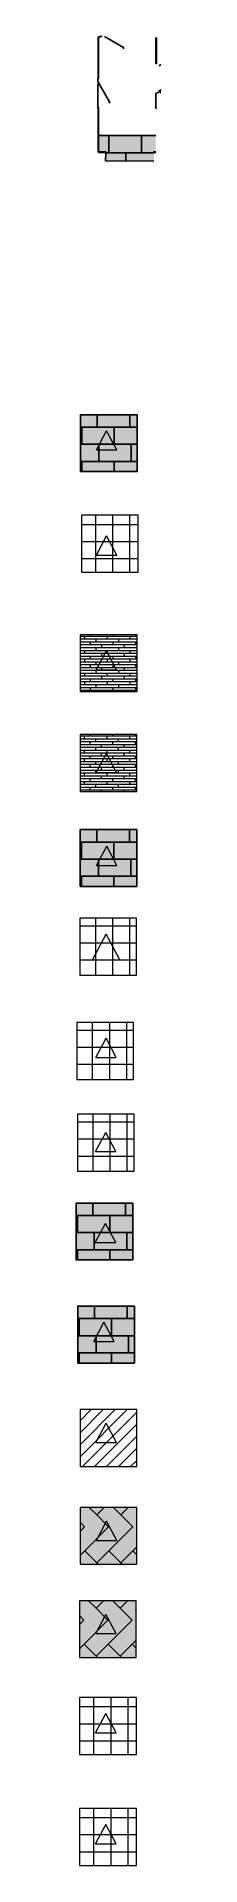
# Model space of a CAD drawing. Header units: millimetres. Extents: x -12447 to 83753, y -46415 to 46712.
# Drawn here: x 59751 to 62744, y -46415 to 17877 of the extents above; entities that cross this region are included whole.
import ezdxf
from ezdxf.xclip import XClip

# ---------------------------------------------------------------- set-up
doc = ezdxf.new("R2010")
doc.units = ezdxf.units.MM
doc.header["$XCLIPFRAME"] = 2
doc.layers.add('1_Сущ. кусты', color=7, linetype='Continuous')
doc.layers.add('Линии', color=7, linetype='Continuous', lineweight=9, true_color=0x00a600)
doc.layers.add('Узлы', color=7, linetype='Continuous', lineweight=18)

# ---------------------------------------------------------------- blocks, each defined once
blk = doc.blocks.new('6')
at = {"layer": '1_Сущ. кусты', "true_color": 0xdddddd, "transparency": 33554661}
h = blk.add_hatch(color=254, dxfattribs=at)
h.dxf.hatch_style = 1
h.paths.add_polyline_path([(134.3198660092821, 55265.12125081748), (134.3198660092821, 55865.12125081748), (-1011.198854903596, 55865.12125081748), (-1011.198854903596, 55265.12125081748)])
h.paths.add_polyline_path([(-290.0282330342307, 53719.45688837986), (-290.0282330342307, 54319.45688837986), (-1435.546953947109, 54319.45688837986), (-1435.546953947109, 53719.45688837986)])
h = blk.add_hatch(color=254, dxfattribs=at)
h.dxf.hatch_style = 1
h.paths.add_polyline_path([(-5918.659279424377, 51319.45688837986), (-5918.659279424377, 51919.45688837986), (-7064.178000337255, 51919.45688837986), (-7064.178000337255, 51319.45688837986)])
h.paths.add_polyline_path([(-6017.621837598621, 53719.45688837986), (-6017.621837598621, 54319.45688837986), (-7163.140558511499, 54319.45688837986), (-7163.140558511499, 53719.45688837986)])
h.paths.add_polyline_path([(-5968.140558511499, 52519.45688837986), (-5968.140558511499, 53119.45688837986), (-7113.659279424377, 53119.45688837986), (-7113.659279424377, 52519.45688837986)])
h.paths.add_polyline_path([(-788.5656748599868, 51919.45688837986), (-788.5656748599868, 52519.45688837986), (-1934.084395772865, 52519.45688837986), (-1934.084395772865, 51919.45688837986)])
h.paths.add_polyline_path([(-838.0469539471087, 53119.45688837986), (-838.0469539471087, 53719.45688837986), (-1983.565674859987, 53719.45688837986), (-1983.565674859987, 53119.45688837986)])
h = blk.add_hatch(color=254, dxfattribs=at)
h.dxf.hatch_style = 1
h.paths.add_polyline_path([(-5370.640558511499, 51919.45688837986), (-5370.640558511499, 52519.45688837986), (-6516.159279424377, 52519.45688837986), (-6516.159279424377, 51919.45688837986)])
h.paths.add_polyline_path([(-4773.140558511499, 51319.45688837986), (-4773.140558511499, 51919.45688837986), (-5918.659279424377, 51919.45688837986), (-5918.659279424377, 51319.45688837986)])
h.paths.add_polyline_path([(-4872.103116685743, 53719.45688837986), (-4872.103116685743, 54319.45688837986), (-6017.621837598621, 54319.45688837986), (-6017.621837598621, 53719.45688837986)])
h.paths.add_polyline_path([(-5420.121837598621, 53119.45688837986), (-5420.121837598621, 53719.45688837986), (-6565.640558511499, 53719.45688837986), (-6565.640558511499, 53119.45688837986)])
h.paths.add_polyline_path([(-3726.584395772865, 53719.45688837986), (-3726.584395772865, 54319.45688837986), (-4872.103116685743, 54319.45688837986), (-4872.103116685743, 53719.45688837986)])
h.paths.add_polyline_path([(-3129.084395772865, 53119.45688837986), (-3129.084395772865, 53719.45688837986), (-4274.603116685743, 53719.45688837986), (-4274.603116685743, 53119.45688837986)])
h.paths.add_polyline_path([(-4274.603116685743, 53119.45688837986), (-4274.603116685743, 53719.45688837986), (-5420.121837598621, 53719.45688837986), (-5420.121837598621, 53119.45688837986)])
h.paths.add_polyline_path([(-3677.103116685743, 52519.45688837986), (-3677.103116685743, 53119.45688837986), (-4822.621837598621, 53119.45688837986), (-4822.621837598621, 52519.45688837986)])
h.paths.add_polyline_path([(-4822.621837598621, 52519.45688837986), (-4822.621837598621, 53119.45688837986), (-5968.140558511499, 53119.45688837986), (-5968.140558511499, 52519.45688837986)])
h.paths.add_polyline_path([(-4225.121837598621, 51919.45688837986), (-4225.121837598621, 52519.45688837986), (-5370.640558511499, 52519.45688837986), (-5370.640558511499, 51919.45688837986)])
h.paths.add_polyline_path([(-2581.065674859987, 53719.45688837986), (-2581.065674859987, 54319.45688837986), (-3726.584395772865, 54319.45688837986), (-3726.584395772865, 53719.45688837986)])
h.paths.add_polyline_path([(-1435.546953947109, 53719.45688837986), (-1435.546953947109, 54319.45688837986), (-2581.065674859987, 54319.45688837986), (-2581.065674859987, 53719.45688837986)])
h.paths.add_polyline_path([(-1983.565674859987, 53119.45688837986), (-1983.565674859987, 53719.45688837986), (-3129.084395772865, 53719.45688837986), (-3129.084395772865, 53119.45688837986)])
h.paths.add_polyline_path([(-1386.065674859987, 52519.45688837986), (-1386.065674859987, 53119.45688837986), (-2531.584395772865, 53119.45688837986), (-2531.584395772865, 52519.45688837986)])
h.paths.add_polyline_path([(-2531.584395772865, 52519.45688837986), (-2531.584395772865, 53119.45688837986), (-3677.103116685743, 53119.45688837986), (-3677.103116685743, 52519.45688837986)])
h.paths.add_polyline_path([(-1934.084395772865, 51919.45688837986), (-1934.084395772865, 52519.45688837986), (-3079.603116685743, 52519.45688837986), (-3079.603116685743, 51919.45688837986)])
h.paths.add_polyline_path([(-3079.603116685743, 51919.45688837986), (-3079.603116685743, 52519.45688837986), (-4225.121837598621, 52519.45688837986), (-4225.121837598621, 51919.45688837986)])
h.paths.add_polyline_path([(-2482.103116685743, 51319.45688837986), (-2482.103116685743, 51919.45688837986), (-3627.621837598621, 51919.45688837986), (-3627.621837598621, 51319.45688837986)])
h.paths.add_polyline_path([(-1336.584395772865, 51319.45688837986), (-1336.584395772865, 51919.45688837986), (-2482.103116685743, 51919.45688837986), (-2482.103116685743, 51319.45688837986)])
h.paths.add_polyline_path([(-3627.621837598621, 51319.45688837986), (-3627.621837598621, 51919.45688837986), (-4773.140558511499, 51919.45688837986), (-4773.140558511499, 51319.45688837986)])
h = blk.add_hatch(color=254, dxfattribs=at)
h.dxf.hatch_style = 1
h.paths.add_polyline_path([(-6516.159279424377, 51919.45688837986), (-6516.159279424377, 52519.45688837986), (-7661.678000337255, 52519.45688837986), (-7661.678000337255, 51919.45688837986)])
h.paths.add_polyline_path([(-6565.640558511499, 53119.45688837986), (-6565.640558511499, 53719.45688837986), (-7711.159279424377, 53719.45688837986), (-7711.159279424377, 53119.45688837986)])
h = blk.add_hatch(color=254, dxfattribs=at)
h.dxf.hatch_style = 1
h.paths.add_polyline_path([(-6417.196721250133, 48319.45688837986), (-6417.196721250133, 48919.45688837986), (-7562.715442163011, 48919.45688837986), (-7562.715442163011, 48319.45688837986)])
h.paths.add_polyline_path([(-6516.159279424377, 50719.45688837986), (-6516.159279424377, 51319.45688837986), (-7661.678000337255, 51319.45688837986), (-7661.678000337255, 50719.45688837986)])
h.paths.add_polyline_path([(-6466.678000337255, 49519.45688837986), (-6466.678000337255, 50119.45688837986), (-7612.196721250133, 50119.45688837986), (-7612.196721250133, 49519.45688837986)])
h.paths.add_polyline_path([(-1287.103116685743, 48919.45688837986), (-1287.103116685743, 49519.45688837986), (-2432.621837598621, 49519.45688837986), (-2432.621837598621, 48919.45688837986)])
h.paths.add_polyline_path([(-1336.584395772865, 50119.45688837986), (-1336.584395772865, 50719.45688837986), (-2482.103116685743, 50719.45688837986), (-2482.103116685743, 50119.45688837986)])
h = blk.add_hatch(color=254, dxfattribs=at)
h.dxf.hatch_style = 1
h.paths.add_polyline_path([(-5869.178000337255, 48919.45688837986), (-5869.178000337255, 49519.45688837986), (-7014.696721250133, 49519.45688837986), (-7014.696721250133, 48919.45688837986)])
h.paths.add_polyline_path([(-5271.678000337255, 48319.45688837986), (-5271.678000337255, 48919.45688837986), (-6417.196721250133, 48919.45688837986), (-6417.196721250133, 48319.45688837986)])
h.paths.add_polyline_path([(-5370.640558511499, 50719.45688837986), (-5370.640558511499, 51319.45688837986), (-6516.159279424377, 51319.45688837986), (-6516.159279424377, 50719.45688837986)])
h.paths.add_polyline_path([(-5918.659279424377, 50119.45688837986), (-5918.659279424377, 50719.45688837986), (-7064.178000337255, 50719.45688837986), (-7064.178000337255, 50119.45688837986)])
h.paths.add_polyline_path([(-4225.121837598621, 50719.45688837986), (-4225.121837598621, 51319.45688837986), (-5370.640558511499, 51319.45688837986), (-5370.640558511499, 50719.45688837986)])
h.paths.add_polyline_path([(-3627.621837598621, 50119.45688837986), (-3627.621837598621, 50719.45688837986), (-4773.140558511499, 50719.45688837986), (-4773.140558511499, 50119.45688837986)])
h.paths.add_polyline_path([(-4773.140558511499, 50119.45688837986), (-4773.140558511499, 50719.45688837986), (-5918.659279424377, 50719.45688837986), (-5918.659279424377, 50119.45688837986)])
h.paths.add_polyline_path([(-4175.640558511499, 49519.45688837986), (-4175.640558511499, 50119.45688837986), (-5321.159279424377, 50119.45688837986), (-5321.159279424377, 49519.45688837986)])
h.paths.add_polyline_path([(-5321.159279424377, 49519.45688837986), (-5321.159279424377, 50119.45688837986), (-6466.678000337255, 50119.45688837986), (-6466.678000337255, 49519.45688837986)])
h.paths.add_polyline_path([(-4723.659279424377, 48919.45688837986), (-4723.659279424377, 49519.45688837986), (-5869.178000337255, 49519.45688837986), (-5869.178000337255, 48919.45688837986)])
h.paths.add_polyline_path([(-3079.603116685743, 50719.45688837986), (-3079.603116685743, 51319.45688837986), (-4225.121837598621, 51319.45688837986), (-4225.121837598621, 50719.45688837986)])
h.paths.add_polyline_path([(-1934.084395772865, 50719.45688837986), (-1934.084395772865, 51319.45688837986), (-3079.603116685743, 51319.45688837986), (-3079.603116685743, 50719.45688837986)])
h.paths.add_polyline_path([(-2482.103116685743, 50119.45688837986), (-2482.103116685743, 50719.45688837986), (-3627.621837598621, 50719.45688837986), (-3627.621837598621, 50119.45688837986)])
h.paths.add_polyline_path([(-1884.603116685743, 49519.45688837986), (-1884.603116685743, 50119.45688837986), (-3030.121837598621, 50119.45688837986), (-3030.121837598621, 49519.45688837986)])
h.paths.add_polyline_path([(-3030.121837598621, 49519.45688837986), (-3030.121837598621, 50119.45688837986), (-4175.640558511499, 50119.45688837986), (-4175.640558511499, 49519.45688837986)])
h.paths.add_polyline_path([(-2432.621837598621, 48919.45688837986), (-2432.621837598621, 49519.45688837986), (-3578.140558511499, 49519.45688837986), (-3578.140558511499, 48919.45688837986)])
h.paths.add_polyline_path([(-3578.140558511499, 48919.45688837986), (-3578.140558511499, 49519.45688837986), (-4723.659279424377, 49519.45688837986), (-4723.659279424377, 48919.45688837986)])
h.paths.add_polyline_path([(-2980.640558511499, 48319.45688837986), (-2980.640558511499, 48919.45688837986), (-4126.159279424377, 48919.45688837986), (-4126.159279424377, 48319.45688837986)])
h.paths.add_polyline_path([(-1835.121837598621, 48319.45688837986), (-1835.121837598621, 48919.45688837986), (-2980.640558511499, 48919.45688837986), (-2980.640558511499, 48319.45688837986)])
h.paths.add_polyline_path([(-4126.159279424377, 48319.45688837986), (-4126.159279424377, 48919.45688837986), (-5271.678000337255, 48919.45688837986), (-5271.678000337255, 48319.45688837986)])
h = blk.add_hatch(color=254, dxfattribs=at)
h.dxf.hatch_style = 1
h.paths.add_polyline_path([(356.9530460528913, 50719.45688837986), (356.9530460528913, 51319.45688837986), (-788.5656748599868, 51319.45688837986), (-788.5656748599868, 50719.45688837986)])
h.paths.add_polyline_path([(-788.5656748599868, 50719.45688837986), (-788.5656748599868, 51319.45688837986), (-1934.084395772865, 51319.45688837986), (-1934.084395772865, 50719.45688837986)])
h = blk.add_hatch(color=254, dxfattribs=at)
h.dxf.hatch_style = 1
h.paths.add_polyline_path([(-7014.696721250133, 48919.45688837986), (-7014.696721250133, 49519.45688837986), (-8160.215442163011, 49519.45688837986), (-8160.215442163011, 48919.45688837986)])
h.paths.add_polyline_path([(-7064.178000337255, 50119.45688837986), (-7064.178000337255, 50719.45688837986), (-8209.696721250133, 50719.45688837986), (-8209.696721250133, 50119.45688837986)])
at = {"color": 8, "true_color": 0x787878}
for points in [[(134.3198660092821, 55265.12125081748), (134.3198660092821, 55865.12125081748), (-1011.198854903596, 55865.12125081748), (-1011.198854903596, 55265.12125081748)], [(-6017.621837598621, 53719.45688837986), (-6017.621837598621, 54319.45688837986), (-7163.140558511499, 54319.45688837986), (-7163.140558511499, 53719.45688837986)], [(-4872.103116685743, 53719.45688837986), (-4872.103116685743, 54319.45688837986), (-6017.621837598621, 54319.45688837986), (-6017.621837598621, 53719.45688837986)], [(-3726.584395772865, 53719.45688837986), (-3726.584395772865, 54319.45688837986), (-4872.103116685743, 54319.45688837986), (-4872.103116685743, 53719.45688837986)], [(-2581.065674859987, 53719.45688837986), (-2581.065674859987, 54319.45688837986), (-3726.584395772865, 54319.45688837986), (-3726.584395772865, 53719.45688837986)], [(-1435.546953947109, 53719.45688837986), (-1435.546953947109, 54319.45688837986), (-2581.065674859987, 54319.45688837986), (-2581.065674859987, 53719.45688837986)], [(-290.0282330342307, 53719.45688837986), (-290.0282330342307, 54319.45688837986), (-1435.546953947109, 54319.45688837986), (-1435.546953947109, 53719.45688837986)], [(-6565.640558511499, 53119.45688837986), (-6565.640558511499, 53719.45688837986), (-7711.159279424377, 53719.45688837986), (-7711.159279424377, 53119.45688837986)], [(-5420.121837598621, 53119.45688837986), (-5420.121837598621, 53719.45688837986), (-6565.640558511499, 53719.45688837986), (-6565.640558511499, 53119.45688837986)], [(-4274.603116685743, 53119.45688837986), (-4274.603116685743, 53719.45688837986), (-5420.121837598621, 53719.45688837986), (-5420.121837598621, 53119.45688837986)], [(-3129.084395772865, 53119.45688837986), (-3129.084395772865, 53719.45688837986), (-4274.603116685743, 53719.45688837986), (-4274.603116685743, 53119.45688837986)], [(-1983.565674859987, 53119.45688837986), (-1983.565674859987, 53719.45688837986), (-3129.084395772865, 53719.45688837986), (-3129.084395772865, 53119.45688837986)], [(-838.0469539471087, 53119.45688837986), (-838.0469539471087, 53719.45688837986), (-1983.565674859987, 53719.45688837986), (-1983.565674859987, 53119.45688837986)], [(-5968.140558511499, 52519.45688837986), (-5968.140558511499, 53119.45688837986), (-7113.659279424377, 53119.45688837986), (-7113.659279424377, 52519.45688837986)], [(-4822.621837598621, 52519.45688837986), (-4822.621837598621, 53119.45688837986), (-5968.140558511499, 53119.45688837986), (-5968.140558511499, 52519.45688837986)], [(-3677.103116685743, 52519.45688837986), (-3677.103116685743, 53119.45688837986), (-4822.621837598621, 53119.45688837986), (-4822.621837598621, 52519.45688837986)], [(-2531.584395772865, 52519.45688837986), (-2531.584395772865, 53119.45688837986), (-3677.103116685743, 53119.45688837986), (-3677.103116685743, 52519.45688837986)], [(-1386.065674859987, 52519.45688837986), (-1386.065674859987, 53119.45688837986), (-2531.584395772865, 53119.45688837986), (-2531.584395772865, 52519.45688837986)], [(-6516.159279424377, 51919.45688837986), (-6516.159279424377, 52519.45688837986), (-7661.678000337255, 52519.45688837986), (-7661.678000337255, 51919.45688837986)], [(-5370.640558511499, 51919.45688837986), (-5370.640558511499, 52519.45688837986), (-6516.159279424377, 52519.45688837986), (-6516.159279424377, 51919.45688837986)], [(-4225.121837598621, 51919.45688837986), (-4225.121837598621, 52519.45688837986), (-5370.640558511499, 52519.45688837986), (-5370.640558511499, 51919.45688837986)], [(-3079.603116685743, 51919.45688837986), (-3079.603116685743, 52519.45688837986), (-4225.121837598621, 52519.45688837986), (-4225.121837598621, 51919.45688837986)], [(-1934.084395772865, 51919.45688837986), (-1934.084395772865, 52519.45688837986), (-3079.603116685743, 52519.45688837986), (-3079.603116685743, 51919.45688837986)], [(-788.5656748599868, 51919.45688837986), (-788.5656748599868, 52519.45688837986), (-1934.084395772865, 52519.45688837986), (-1934.084395772865, 51919.45688837986)], [(-5918.659279424377, 51319.45688837986), (-5918.659279424377, 51919.45688837986), (-7064.178000337255, 51919.45688837986), (-7064.178000337255, 51319.45688837986)], [(-4773.140558511499, 51319.45688837986), (-4773.140558511499, 51919.45688837986), (-5918.659279424377, 51919.45688837986), (-5918.659279424377, 51319.45688837986)], [(-3627.621837598621, 51319.45688837986), (-3627.621837598621, 51919.45688837986), (-4773.140558511499, 51919.45688837986), (-4773.140558511499, 51319.45688837986)], [(-2482.103116685743, 51319.45688837986), (-2482.103116685743, 51919.45688837986), (-3627.621837598621, 51919.45688837986), (-3627.621837598621, 51319.45688837986)], [(-1336.584395772865, 51319.45688837986), (-1336.584395772865, 51919.45688837986), (-2482.103116685743, 51919.45688837986), (-2482.103116685743, 51319.45688837986)], [(-6516.159279424377, 50719.45688837986), (-6516.159279424377, 51319.45688837986), (-7661.678000337255, 51319.45688837986), (-7661.678000337255, 50719.45688837986)], [(-5370.640558511499, 50719.45688837986), (-5370.640558511499, 51319.45688837986), (-6516.159279424377, 51319.45688837986), (-6516.159279424377, 50719.45688837986)], [(-4225.121837598621, 50719.45688837986), (-4225.121837598621, 51319.45688837986), (-5370.640558511499, 51319.45688837986), (-5370.640558511499, 50719.45688837986)], [(-3079.603116685743, 50719.45688837986), (-3079.603116685743, 51319.45688837986), (-4225.121837598621, 51319.45688837986), (-4225.121837598621, 50719.45688837986)], [(-1934.084395772865, 50719.45688837986), (-1934.084395772865, 51319.45688837986), (-3079.603116685743, 51319.45688837986), (-3079.603116685743, 50719.45688837986)], [(-788.5656748599868, 50719.45688837986), (-788.5656748599868, 51319.45688837986), (-1934.084395772865, 51319.45688837986), (-1934.084395772865, 50719.45688837986)], [(356.9530460528913, 50719.45688837986), (356.9530460528913, 51319.45688837986), (-788.5656748599868, 51319.45688837986), (-788.5656748599868, 50719.45688837986)], [(-7064.178000337255, 50119.45688837986), (-7064.178000337255, 50719.45688837986), (-8209.696721250133, 50719.45688837986), (-8209.696721250133, 50119.45688837986)], [(-5918.659279424377, 50119.45688837986), (-5918.659279424377, 50719.45688837986), (-7064.178000337255, 50719.45688837986), (-7064.178000337255, 50119.45688837986)], [(-4773.140558511499, 50119.45688837986), (-4773.140558511499, 50719.45688837986), (-5918.659279424377, 50719.45688837986), (-5918.659279424377, 50119.45688837986)], [(-3627.621837598621, 50119.45688837986), (-3627.621837598621, 50719.45688837986), (-4773.140558511499, 50719.45688837986), (-4773.140558511499, 50119.45688837986)], [(-2482.103116685743, 50119.45688837986), (-2482.103116685743, 50719.45688837986), (-3627.621837598621, 50719.45688837986), (-3627.621837598621, 50119.45688837986)], [(-1336.584395772865, 50119.45688837986), (-1336.584395772865, 50719.45688837986), (-2482.103116685743, 50719.45688837986), (-2482.103116685743, 50119.45688837986)], [(-7014.696721250133, 48919.45688837986), (-7014.696721250133, 49519.45688837986), (-8160.215442163011, 49519.45688837986), (-8160.215442163011, 48919.45688837986)], [(-6466.678000337255, 49519.45688837986), (-6466.678000337255, 50119.45688837986), (-7612.196721250133, 50119.45688837986), (-7612.196721250133, 49519.45688837986)], [(-5869.178000337255, 48919.45688837986), (-5869.178000337255, 49519.45688837986), (-7014.696721250133, 49519.45688837986), (-7014.696721250133, 48919.45688837986)], [(-5321.159279424377, 49519.45688837986), (-5321.159279424377, 50119.45688837986), (-6466.678000337255, 50119.45688837986), (-6466.678000337255, 49519.45688837986)], [(-4723.659279424377, 48919.45688837986), (-4723.659279424377, 49519.45688837986), (-5869.178000337255, 49519.45688837986), (-5869.178000337255, 48919.45688837986)], [(-4175.640558511499, 49519.45688837986), (-4175.640558511499, 50119.45688837986), (-5321.159279424377, 50119.45688837986), (-5321.159279424377, 49519.45688837986)], [(-3578.140558511499, 48919.45688837986), (-3578.140558511499, 49519.45688837986), (-4723.659279424377, 49519.45688837986), (-4723.659279424377, 48919.45688837986)], [(-3030.121837598621, 49519.45688837986), (-3030.121837598621, 50119.45688837986), (-4175.640558511499, 50119.45688837986), (-4175.640558511499, 49519.45688837986)], [(-2432.621837598621, 48919.45688837986), (-2432.621837598621, 49519.45688837986), (-3578.140558511499, 49519.45688837986), (-3578.140558511499, 48919.45688837986)], [(-1884.603116685743, 49519.45688837986), (-1884.603116685743, 50119.45688837986), (-3030.121837598621, 50119.45688837986), (-3030.121837598621, 49519.45688837986)], [(-1287.103116685743, 48919.45688837986), (-1287.103116685743, 49519.45688837986), (-2432.621837598621, 49519.45688837986), (-2432.621837598621, 48919.45688837986)], [(-6417.196721250133, 48319.45688837986), (-6417.196721250133, 48919.45688837986), (-7562.715442163011, 48919.45688837986), (-7562.715442163011, 48319.45688837986)], [(-5271.678000337255, 48319.45688837986), (-5271.678000337255, 48919.45688837986), (-6417.196721250133, 48919.45688837986), (-6417.196721250133, 48319.45688837986)], [(-4126.159279424377, 48319.45688837986), (-4126.159279424377, 48919.45688837986), (-5271.678000337255, 48919.45688837986), (-5271.678000337255, 48319.45688837986)], [(-2980.640558511499, 48319.45688837986), (-2980.640558511499, 48919.45688837986), (-4126.159279424377, 48919.45688837986), (-4126.159279424377, 48319.45688837986)], [(-1835.121837598621, 48319.45688837986), (-1835.121837598621, 48919.45688837986), (-2980.640558511499, 48919.45688837986), (-2980.640558511499, 48319.45688837986)]]:
    blk.add_lwpolyline(points, close=True, dxfattribs=at)

msp = doc.modelspace()

# ---------------------------------------------------------------- hatches: boundary and pattern name
at = {"layer": 'Узлы', "lineweight": 9, "true_color": 0xc0c0c0}
h = msp.add_hatch(dxfattribs=at)
h.set_pattern_fill('FP_184', color=9, style=0, pattern_type=2)
h.set_pattern_definition([(270, (56849.38870111084, 1928.905), (600, 3.673940397442059e-14), []), (0, (56849.38870111084, 1928.905), (0, 600), [])])
h.paths.add_polyline_path([(61944.68586879154, -952.0153190890163), (61944.68586879154, 1047.984680910988), (59944.68586879154, 1047.984680910988), (59944.68586879154, -952.0153190890142), (61905.70694363186, -952.0153190890142)])
at = {"layer": 'Узлы', "lineweight": 9, "true_color": 0x808080}
h = msp.add_hatch(dxfattribs=at)
h.set_pattern_fill('FP_185', color=8, style=0, pattern_type=2)
h.set_pattern_definition([(0, (58055.54670111084, -8200.425), (0, 100), []), (90, (58055.54670111084, -8200.425), (-200, 200), [100, -700]), (90, (58455.54670111084, -8100.425), (-200, 200), [100, -700])])
h.paths.add_polyline_path([(61900.17334563679, -5152.015319089019), (61900.17334563679, -3152.015319089016), (59900.17334563679, -3152.015319089016), (59900.17334563679, -5152.015319089019), (59944.68586879154, -5152.015319089019)])
h = msp.add_hatch(dxfattribs=at)
h.set_pattern_fill('FP_198', color=8, style=0, pattern_type=2)
h.set_pattern_definition([(0, (58050.21770111084, -11706.61), (0, 100), []), (90, (58050.21770111084, -11706.61), (-200, 200), [100, -700]), (90, (58450.21770111084, -11606.61), (-200, 200), [100, -700])])
h.paths.add_polyline_path([(61894.84452694279, -8658.199766335998), (61894.84452694279, -6658.199766335999), (59894.8445269428, -6658.199766335999), (59894.8445269428, -8658.199766335998), (61887.55445193186, -8658.199766335998)])
at = {"layer": 'Узлы', "lineweight": 9, "true_color": 0xc0c0c0}
h = msp.add_hatch(dxfattribs=at)
h.set_pattern_fill('FP_186', color=9, style=0, pattern_type=2)
h.set_pattern_definition([(0, (58042.92770111084, -18182.62), (0, 600), []), (90, (58042.92770111084, -18182.62), (-600, 3.673940397442059e-14), [])])
h.paths.add_polyline_path([(59905.70694363184, -15114.21029405688), (61887.55445193186, -15114.21029405688), (61887.55445193186, -13114.21029405688), (59887.55445193185, -13114.21029405688), (59887.55445193185, -15114.21029405688), (59900.17334563679, -15114.21029405688)])
h = msp.add_hatch(dxfattribs=at)
h.set_pattern_fill('FP_187', color=9, style=0, pattern_type=2)
h.set_pattern_definition([(0, (57935.85270111084, -21851.03), (0, 600), []), (90, (57935.85270111084, -21851.03), (-600, 3.673940397442059e-14), [])])
h.paths.add_polyline_path([(59900.17334563679, -18782.62010436512), (61780.48030062606, -18782.62010436512), (61780.48030062606, -16782.62010436511), (59780.48030062606, -16782.62010436511), (59780.48030062606, -18782.62010436512), (59887.55445193185, -18782.62010436512)])
h = msp.add_hatch(dxfattribs=at)
h.set_pattern_fill('FP_200', color=9, style=0, pattern_type=2)
h.set_pattern_definition([(0, (57952.32170111084, -25077.084), (0, 600), []), (90, (57952.32170111084, -25077.084), (-600, 3.673940397442059e-14), [])])
h.paths.add_polyline_path([(61796.94884787672, -22008.67463930956), (61796.94884787672, -20008.67463930955), (59796.94884787673, -20008.67463930955), (59796.94884787673, -22008.67463930956), (59891.16412372224, -22008.67463930956)])
h = msp.add_hatch(dxfattribs=at)
h.set_pattern_fill('FP_84', color=9, style=0, pattern_type=2)
h.set_pattern_definition([(45, (57579.96870111084, 0), (-212.1320343559643, 212.1320343559643), [])])
h.paths.add_polyline_path([(61891.16412372225, -32392.53990992095), (61891.16412372225, -30392.53990992095), (59891.16412372224, -30392.53990992095), (59891.16412372224, -32392.53990992095)])
at = {"layer": 'Узлы', "true_color": 0xe6e6e6}
h = msp.add_hatch(color=254, dxfattribs=at)
h.paths.add_polyline_path([(60528.72306919932, -35830.39623283049), (61377.25120662318, -35830.39623283049), (60903.91923847402, -35357.06426468155), (60479.65516976216, -35781.32833339335)])
h.paths.add_polyline_path([(59892.07392586533, -35520.38143986635), (60900.38370456817, -34512.0716611635), (60218.70827623516, -33830.39623283049), (59892.07392586533, -33830.39623283049), (59892.07392586533, -34352.29001988452), (60051.85556714432, -34512.0716611635), (59892.07392586533, -34671.85330244248), (59892.07392586533, -35357.06426468142)])
h.paths.add_polyline_path([(61892.07392586535, -35496.69081464881), (61891.16412372225, -35218.34751685715), (61752.44737589798, -35357.06426468143), (61891.16412372225, -35495.78101250571)])
h.paths.add_polyline_path([(61328.18330718604, -34091.34312635752), (61589.13020071306, -33830.39623283049), (61067.23641365901, -33830.39623283049)])
at = {"layer": 'Узлы', "true_color": 0x8a8a8a}
h = msp.add_hatch(color=252, dxfattribs=at)
h.paths.add_polyline_path([(60055.39110105026, -35830.39623283049), (60528.72306919932, -35830.39623283049), (60055.39110105026, -35357.06426468143), (59892.07392586533, -35520.38143986635), (59892.07392586533, -35830.39623283049)])
h.paths.add_polyline_path([(61328.18330718604, -35781.32833339335), (61892.07392586535, -35217.43771471405), (61891.16412372225, -33830.39623283049), (61589.13020071306, -33830.39623283049), (61328.18330718604, -34091.34312635752), (61748.91184199204, -34512.0716611635), (60903.91923847411, -35357.06426468143), (61324.6477732801, -35777.79279948741)])
h.paths.add_polyline_path([(59892.07392586533, -34671.85330244248), (60051.85556714432, -34512.0716611635), (59892.07392586533, -34352.29001988452), (59892.07392586533, -34512.0716611635)])
h.paths.add_polyline_path([(60479.65516976216, -34091.3431263575), (60740.60206328919, -33830.39623283049), (60218.70827623516, -33830.39623283049), (60476.11963585624, -34087.80759245159)])
at = {"layer": 'Узлы', "true_color": 0xb5b5b5}
h = msp.add_hatch(color=253, dxfattribs=at)
h.paths.add_polyline_path([(61377.25120662318, -35830.39623283049), (61892.07392586535, -35830.39623283049), (61891.16412372225, -35495.78101250571), (61752.44737589798, -35357.06426468143), (61328.18330718604, -35781.32833339335)])
h.paths.add_polyline_path([(60479.65516976216, -35781.32833339335), (61748.91184199204, -34512.0716611635), (61067.23641365901, -33830.39623283049), (60740.60206328919, -33830.39623283049), (60479.65516976216, -34091.3431263575), (60900.38370456817, -34512.0716611635), (60055.39110105026, -35357.06426468143), (60413.42440121289, -35715.09756484407)])
at = {"layer": 'Узлы', "true_color": 0xe6e6e6}
h = msp.add_hatch(color=254, dxfattribs=at)
h.paths.add_polyline_path([(60504.78091264665, -39108.25255574003), (61353.30905007048, -39108.25255574003), (60879.97708192141, -38634.92058759096), (60455.7130132095, -39059.18465630288), (60479.65516976216, -39083.12681285555)])
h.paths.add_polyline_path([(59868.13176931264, -38798.23776277588), (60876.44154801547, -37789.92798407303), (60194.76611968248, -37108.25255574003), (59868.13176931264, -37108.25255574003), (59868.13176931264, -37630.14634279405), (60027.91341059162, -37789.92798407303), (59868.13176931264, -37949.70962535202), (59868.13176931264, -38634.92058759096)])
h.paths.add_polyline_path([(61868.13176931265, -38774.54713755834), (61868.13176931265, -38495.29403762359), (61728.50521934528, -38634.92058759096), (61752.44737589796, -38658.86274414365)])
h.paths.add_polyline_path([(61304.24115063334, -37369.19944926704), (61565.18804416036, -37108.25255574003), (61043.29425710631, -37108.25255574003)])
at = {"layer": 'Узлы', "true_color": 0x8a8a8a}
h = msp.add_hatch(color=252, dxfattribs=at)
h.paths.add_polyline_path([(59868.13176931264, -39108.25255574004), (60504.78091264665, -39108.25255574003), (60031.44894449756, -38634.92058759094), (59868.13176931264, -38798.23776277588)])
h.paths.add_polyline_path([(61304.24115063335, -39059.1846563029), (61868.13176931263, -38495.2940376236), (61868.13176931265, -37108.25255574004), (61565.18804416036, -37108.25255574003), (61304.24115063334, -37369.19944926704), (61724.96968543934, -37789.92798407304), (60879.97708192141, -38634.92058759096), (61300.7056167274, -39055.64912239695)])
h.paths.add_polyline_path([(59868.13176931264, -37949.70962535202), (60027.91341059162, -37789.92798407303), (59868.13176931264, -37630.14634279405), (59868.13176931264, -37789.92798407303)])
h.paths.add_polyline_path([(60455.71301320948, -37369.19944926703), (60716.65990673649, -37108.25255574003), (60194.76611968248, -37108.25255574003), (60452.17747930356, -37365.66391536111)])
at = {"layer": 'Узлы', "true_color": 0xb5b5b5}
h = msp.add_hatch(color=253, dxfattribs=at)
h.paths.add_polyline_path([(61868.13176931265, -39108.25255574004), (61868.13176931265, -38774.54713755834), (61728.50521934528, -38634.92058759096), (61304.24115063335, -39059.1846563029), (61353.30905007048, -39108.25255574003), (61752.44737589796, -39108.25255574004)])
h.paths.add_polyline_path([(60455.7130132095, -39059.18465630288), (61724.96968543934, -37789.92798407304), (61043.29425710631, -37108.25255574003), (60716.65990673649, -37108.25255574003), (60455.71301320948, -37369.19944926703), (60876.44154801547, -37789.92798407303), (60031.44894449756, -38634.92058759094), (60452.17747930356, -39055.64912239699)])
at = {"layer": 'Узлы', "lineweight": 9, "true_color": 0xc0c0c0}
h = msp.add_hatch(dxfattribs=at)
h.set_pattern_fill('FP_188', color=9, style=0, pattern_type=2)
h.set_pattern_definition([(270, (56782.61270111084, -39634.217), (600, 3.673940397442059e-14), []), (0, (56782.61270111084, -39634.217), (0, 600), [])])
h.paths.add_polyline_path([(60528.72306919932, -42515.13756940278), (61877.90992512972, -42515.13756940278), (61877.90992512972, -40515.13756940278), (59877.90992512973, -40515.13756940278), (59877.90992512973, -42515.13756940278), (60479.65516976216, -42515.13756940278)])
h = msp.add_hatch(dxfattribs=at)
h.set_pattern_fill('FP_202', color=9, style=0, pattern_type=2)
h.set_pattern_definition([(270, (56782.61270111084, -43534.217), (600, 3.673940397442059e-14), []), (0, (56782.61270111084, -43534.217), (0, 600), [])])
h.paths.add_polyline_path([(60528.72306919932, -46415.13756940278), (61877.90992512972, -46415.13756940278), (61877.90992512972, -44415.1375694028), (59877.90992512973, -44415.1375694028), (59877.90992512973, -46415.13756940278), (60479.65516976216, -46415.13756940278)])

# ---------------------------------------------------------------- linework, layer by layer
at = {"color": 8, "true_color": 0x787878}
for points in [[(59905.70694363185, 4582.319166256832), (61905.70694363185, 4582.319166256832), (61905.70694363185, 2582.319166256832), (59905.70694363185, 2582.319166256832)], [(59750.58362534098, -23130.72876083991), (61750.58362534098, -23130.72876083991), (61750.58362534098, -25130.72876083991), (59750.58362534098, -25130.72876083991)]]:
    msp.add_lwpolyline(points, close=True, dxfattribs=at)
at = {"layer": 'Линии', "color": 7}
for p, q in [((61905.70694363185, 4582.319166256832), (59905.70694363185, 4582.319166256832)), ((59905.70694363185, 4582.319166256832), (59905.70694363185, 2582.319166256832)), ((61905.70694363185, 2582.319166256832), (61905.70694363185, 4582.319166256832)), ((59905.70694363185, 2582.319166256832), (61905.70694363185, 2582.319166256832)), ((61944.68586879154, 1047.984680910987), (59944.68586879154, 1047.984680910987)), ((59944.68586879154, 1047.984680910987), (59944.68586879154, -952.0153190890131)), ((61944.68586879154, -952.0153190890131), (61944.68586879154, 1047.984680910987)), ((59944.68586879154, -952.0153190890131), (61944.68586879154, -952.0153190890131)), ((61900.17334563679, -3152.015319089013), (59900.17334563679, -3152.015319089013)), ((59900.17334563679, -3152.015319089013), (59900.17334563679, -5152.015319089012)), ((61900.17334563679, -5152.015319089012), (61900.17334563679, -3152.015319089013)), ((59900.17334563679, -5152.015319089012), (61900.17334563679, -5152.015319089012)), ((61894.8445269428, -6658.19976633599), (59894.8445269428, -6658.19976633599)), ((59894.8445269428, -6658.19976633599), (59894.8445269428, -8658.19976633599)), ((61894.8445269428, -8658.19976633599), (61894.8445269428, -6658.19976633599)), ((59894.8445269428, -8658.19976633599), (61894.8445269428, -8658.19976633599)), ((61893.12598291398, -9998.199766335989), (59893.12598291398, -9998.199766335989)), ((59893.12598291398, -9998.199766335989), (59893.12598291398, -11998.19976633599)), ((61893.12598291398, -11998.19976633599), (61893.12598291398, -9998.199766335989)), ((59893.12598291398, -11998.19976633599), (61893.12598291398, -11998.19976633599)), ((61887.55445193186, -13114.21029405687), (59887.55445193186, -13114.21029405687)), ((59887.55445193186, -13114.21029405687), (59887.55445193186, -15114.21029405687)), ((61887.55445193186, -15114.21029405687), (61887.55445193186, -13114.21029405687)), ((59887.55445193186, -15114.21029405687), (61887.55445193186, -15114.21029405687)), ((61780.48030062606, -16782.6201043651), (59780.48030062606, -16782.6201043651)), ((59780.48030062606, -16782.6201043651), (59780.48030062606, -18782.6201043651)), ((61780.48030062606, -18782.6201043651), (61780.48030062606, -16782.6201043651)), ((59780.48030062606, -18782.6201043651), (61780.48030062606, -18782.6201043651)), ((61796.94884787673, -20008.67463930953), (59796.94884787673, -20008.67463930953)), ((59796.94884787673, -20008.67463930953), (59796.94884787673, -22008.67463930953)), ((61796.94884787673, -22008.67463930953), (61796.94884787673, -20008.67463930953)), ((59796.94884787673, -22008.67463930953), (61796.94884787673, -22008.67463930953)), ((61750.58362534098, -23130.72876083991), (59750.58362534098, -23130.72876083991)), ((59750.58362534098, -23130.72876083991), (59750.58362534098, -25130.72876083991)), ((61750.58362534098, -25130.72876083991), (61750.58362534098, -23130.72876083991)), ((59750.58362534098, -25130.72876083991), (61750.58362534098, -25130.72876083991)), ((61811.5304414373, -26754.68358701138), (59811.5304414373, -26754.68358701138)), ((59811.5304414373, -26754.68358701138), (59811.5304414373, -28754.68358701138)), ((61811.5304414373, -28754.68358701138), (61811.5304414373, -26754.68358701138)), ((59811.5304414373, -28754.68358701138), (61811.5304414373, -28754.68358701138)), ((61891.16412372225, -30392.53990992092), (59891.16412372225, -30392.53990992092)), ((59891.16412372225, -30392.53990992092), (59891.16412372225, -32392.53990992092)), ((61891.16412372225, -32392.53990992092), (61891.16412372225, -30392.53990992092)), ((59891.16412372225, -32392.53990992092), (61891.16412372225, -32392.53990992092)), ((60218.70827623516, -33830.39623283045), (59892.07392586533, -33830.39623283045)), ((59892.07392586533, -33830.39623283045), (59892.07392586533, -34352.29001988448)), ((60740.6020632892, -33830.39623283045), (60218.70827623516, -33830.39623283045)), ((60218.70827623516, -33830.39623283045), (60479.65516976218, -34091.34312635747)), ((60479.65516976218, -34091.34312635747), (60740.6020632892, -33830.39623283045)), ((61067.236413659, -33830.39623283045), (60740.6020632892, -33830.39623283045)), ((61589.13020071305, -33830.39623283045), (61067.23641365901, -33830.39623283045)), ((61328.18330718603, -34091.34312635747), (61067.236413659, -33830.39623283045)), ((61589.13020071305, -33830.39623283045), (61328.18330718603, -34091.34312635747)), ((61892.07392586533, -33830.39623283045), (61589.13020071305, -33830.39623283045)), ((61892.07392586533, -35217.43771471401), (61892.07392586533, -33830.39623283045)), ((60051.85556714431, -34512.07166116346), (59892.07392586533, -34352.29001988449)), ((59892.07392586533, -34352.29001988449), (59892.07392586533, -34671.85330244244)), ((59892.07392586533, -34671.85330244244), (60051.85556714431, -34512.07166116346)), ((59892.07392586533, -34671.85330244244), (59892.07392586533, -35520.38143986629)), ((60900.38370456817, -34512.07166116346), (60055.39110105025, -35357.06426468139)), ((60479.65516976218, -34091.34312635747), (60900.38370456817, -34512.07166116346)), ((61748.91184199203, -34512.07166116347), (60903.9192384741, -35357.06426468139)), ((61328.18330718603, -34091.34312635747), (61748.91184199203, -34512.07166116347)), ((60055.39110105025, -35357.06426468139), (59892.07392586533, -35520.38143986629)), ((60528.72306919932, -35830.39623283046), (60055.39110105025, -35357.06426468139)), ((60479.65516976218, -35781.32833339331), (60903.9192384741, -35357.06426468139)), ((60903.9192384741, -35357.06426468139), (61328.18330718603, -35781.32833339332)), ((61328.18330718603, -35781.32833339332), (61892.07392586533, -35217.43771471401)), ((61892.07392586533, -35496.69081464876), (61752.44737589796, -35357.06426468139)), ((61892.07392586533, -35496.69081464876), (61892.07392586533, -35217.43771471401)), ((59892.07392586533, -35520.38143986629), (59892.07392586533, -35830.39623283046)), ((59892.07392586533, -35830.39623283046), (60528.72306919932, -35830.39623283046)), ((60528.72306919932, -35830.39623283046), (61377.25120662317, -35830.39623283046)), ((61328.18330718604, -35781.32833339331), (61377.25120662318, -35830.39623283046)), ((61377.25120662318, -35830.39623283046), (61892.07392586533, -35830.39623283046)), ((61892.07392586533, -35830.39623283046), (61892.07392586533, -35496.69081464876)), ((60194.76611968246, -37108.25255573999), (59868.13176931264, -37108.25255573999)), ((59868.13176931264, -37108.25255573999), (59868.13176931264, -37630.14634279401)), ((60716.6599067365, -37108.25255573999), (60194.76611968247, -37108.25255573999)), ((60194.76611968247, -37108.25255573999), (60455.71301320948, -37369.19944926701)), ((60455.71301320948, -37369.19944926701), (60716.6599067365, -37108.25255573999)), ((61043.29425710631, -37108.25255573999), (60716.6599067365, -37108.25255573999)), ((61565.18804416036, -37108.25255573999), (61043.29425710632, -37108.25255573999)), ((61304.24115063334, -37369.19944926701), (61043.29425710631, -37108.25255573999)), ((61565.18804416036, -37108.25255573999), (61304.24115063334, -37369.19944926701)), ((61868.13176931264, -37108.25255573999), (61565.18804416036, -37108.25255573999)), ((61868.13176931264, -38495.29403762355), (61868.13176931264, -37108.25255573999)), ((60027.91341059162, -37789.927984073), (59868.13176931264, -37630.14634279403)), ((59868.13176931264, -37630.14634279403), (59868.13176931264, -37949.70962535198)), ((59868.13176931264, -37949.70962535198), (60027.91341059162, -37789.927984073)), ((60876.44154801548, -37789.927984073), (60031.44894449756, -38634.92058759092)), ((60455.71301320948, -37369.19944926701), (60876.44154801548, -37789.927984073)), ((61724.96968543933, -37789.92798407301), (60879.97708192141, -38634.92058759092)), ((61304.24115063334, -37369.19944926701), (61724.96968543933, -37789.92798407301)), ((59868.13176931264, -37949.70962535197), (59868.13176931264, -38798.23776277583)), ((61304.24115063334, -39059.18465630285), (61868.13176931264, -38495.29403762355)), ((61868.13176931265, -38774.54713755829), (61868.13176931265, -38495.29403762355)), ((60031.44894449756, -38634.92058759092), (59868.13176931264, -38798.23776277583)), ((59868.13176931264, -38798.23776277583), (59868.13176931264, -39108.25255574)), ((59868.13176931264, -39108.25255574), (60504.78091264663, -39108.25255574)), ((60504.78091264663, -39108.25255574), (60031.44894449756, -38634.92058759092)), ((60455.71301320948, -39059.18465630285), (60879.9770819214, -38634.92058759093)), ((60504.78091264663, -39108.25255573999), (61353.30905007048, -39108.25255573999)), ((60879.97708192141, -38634.92058759092), (61304.24115063334, -39059.18465630285)), ((61304.24115063334, -39059.18465630285), (61353.30905007049, -39108.25255574)), ((61353.30905007049, -39108.25255574), (61868.13176931264, -39108.25255574)), ((61868.13176931264, -38774.5471375583), (61728.50521934527, -38634.92058759092)), ((61868.13176931264, -39108.25255574), (61868.13176931264, -38774.5471375583)), ((61877.90992512972, -40515.13756940274), (59877.90992512972, -40515.13756940274)), ((59877.90992512972, -40515.13756940274), (59877.90992512972, -42515.13756940273)), ((61877.90992512972, -42515.13756940273), (61877.90992512972, -40515.13756940274)), ((59877.90992512972, -42515.13756940273), (61877.90992512972, -42515.13756940273)), ((61877.90992512972, -44415.13756940274), (59877.90992512972, -44415.13756940274)), ((59877.90992512972, -44415.13756940274), (59877.90992512972, -46415.13756940274)), ((61877.90992512972, -46415.13756940274), (61877.90992512972, -44415.13756940274)), ((59877.90992512972, -46415.13756940274), (61877.90992512972, -46415.13756940274))]:
    msp.add_line(p, q, dxfattribs=at)
at = {"layer": 'Линии', "color": 1, "true_color": 0xff0000}
for p, q in [((60467.61629416244, 3344.462843347301), (60827.61629416243, 4021.524370871978)), ((61187.61629416243, 3344.462843347299), (60827.61629416243, 4021.524370871978)), ((60467.61629416244, 3344.462843347301), (61187.61629416243, 3344.462843347299)), ((60466.99950189162, -352.015319089013), (60826.99950189162, 325.0462084356645)), ((61186.99950189162, -352.0153190890151), (60826.99950189162, 325.0462084356645)), ((60466.99950189162, -352.0153190890129), (61186.99950189162, -352.0153190890151)), ((60462.08269616737, -4389.871641998542), (60822.08269616737, -3712.810114473865)), ((61182.08269616737, -4389.871641998544), (60822.08269616737, -3712.810114473865)), ((60462.08269616737, -4389.871641998542), (61182.08269616737, -4389.871641998544)), ((60462.08269616737, -7998.19976633599), (60822.08269616736, -7321.138238811312)), ((61182.08269616736, -7998.199766335992), (60822.08269616736, -7321.138238811312)), ((60462.08269616737, -7998.19976633599), (61182.08269616736, -7998.199766335992)), ((60473.94896633644, -11258.19976633599), (60833.94896633644, -10581.13823881131)), ((61193.94896633644, -11258.19976633599), (60833.94896633644, -10581.13823881131)), ((60473.94896633644, -11258.19976633599), (61193.94896633644, -11258.19976633599)), ((60326.87633871011, -14582.62010436509), (60809.46380246244, -13675.00508944172)), ((61292.05126621477, -14582.6201043651), (60809.46380246244, -13675.00508944172)), ((60326.87633871011, -14582.62010436509), (61292.05126621477, -14582.6201043651)), ((60449.46380246244, -18008.84817057099), (60809.46380246244, -17331.78664304631)), ((61169.46380246243, -18008.84817057099), (60809.46380246244, -17331.78664304631)), ((60449.46380246244, -18008.84817057099), (61169.46380246244, -18008.84817057099)), ((60437.07568144736, -21322.60719423844), (60797.07568144736, -20645.54566671376)), ((61157.07568144736, -21322.60719423844), (60797.07568144736, -20645.54566671376)), ((60437.07568144736, -21322.60719423844), (61157.07568144736, -21322.60719423844)), ((60430.06829450234, -24520.551126772), (60790.06829450233, -23843.48959924732)), ((61150.06829450233, -24520.551126772), (60790.06829450233, -23843.48959924732)), ((60430.06829450234, -24520.551126772), (61150.06829450233, -24520.551126772)), ((60373.43979196788, -27992.53990992092), (60733.43979196788, -27315.47838239624)), ((61093.43979196787, -27992.53990992092), (60733.43979196788, -27315.47838239624)), ((60373.43979196788, -27992.53990992092), (61093.43979196787, -27992.53990992092)), ((60453.07347425284, -31550.39623283045), (60813.07347425284, -30873.33470530577)), ((61173.07347425284, -31550.39623283045), (60813.07347425284, -30873.33470530577)), ((60453.07347425284, -31550.39623283045), (61173.07347425284, -31550.39623283045)), ((60468.90202473842, -34988.25255573999), (60828.90202473842, -34311.1910282153)), ((61188.90202473841, -34988.25255573999), (60828.90202473842, -34311.1910282153)), ((60468.90202473842, -34988.25255573999), (61188.90202473842, -34988.25255573999)), ((60444.95986818572, -38266.10887864952), (60804.95986818572, -37589.04735112484)), ((61164.95986818572, -38266.10887864952), (60804.95986818572, -37589.04735112484)), ((60444.95986818572, -38266.10887864952), (61164.95986818572, -38266.10887864952)), ((60439.81927566031, -41752.99389231227), (60799.8192756603, -41075.93236478759)), ((61159.8192756603, -41752.99389231227), (60799.8192756603, -41075.93236478759)), ((60439.81927566031, -41752.99389231227), (61159.8192756603, -41752.99389231227)), ((60439.8192756603, -45652.99389231227), (60799.81927566029, -44975.93236478759)), ((61159.81927566029, -45652.99389231227), (60799.81927566029, -44975.93236478759)), ((60439.8192756603, -45652.99389231227), (61159.81927566029, -45652.99389231227))]:
    msp.add_line(p, q, dxfattribs=at)

# ---------------------------------------------------------------- block references
at = {"color": 8, "true_color": 0x787878}
ref = msp.add_blockref('6', (64638.61807817381, -39925.25142436063), dxfattribs=at)
XClip(ref).set_block_clipping_path([(-1894.2733468965598, 56834.89199728511), (-1924.2733468965453, 56834.89199728511), (-1924.2733468965453, 56790.89199728511), (-1930.7733468965453, 56790.89199728511), (-1930.7733468965453, 56774.39199728511), (-1957.773346896538, 56774.39199728511), (-1957.773346896538, 56762.89199728511), (-1964.273346896538, 56762.89199728511), (-1964.8978509125664, 56834.89199728511), (-2044.2733468965453, 56834.89199728511), (-2044.2733468965453, 56849.89199728513), (-2056.2733468965453, 56849.89199728511), (-2056.2733468965453, 57766.89229216141), (-2069.2733468965453, 57766.89229216141), (-2069.2733468965453, 56849.89199728511), (-2079.2733468965453, 56849.89199728511), (-2079.2733468965453, 57766.89229216141), (-3035.5955972158263, 57766.89229216141), (-3035.5955972158263, 57776.89229216141), (-2056.2733468965453, 57776.89229216144), (-2056.2733468965453, 57789.89229216141), (-3035.5955972158263, 57789.89229216141), (-3035.5955972158117, 57801.89229216141), (-3886.954581064456, 57801.892292161414), (-3214.730102164707, 57413.78330831278), (-3217.980102164707, 57408.15414318818), (-3208.0208100211894, 57402.40414318818), (-3221.5208100211894, 57379.021457286), (-3211.5615178776716, 57373.271457286), (-3214.8115178776716, 57367.6422921614), (-3966.9545810644668, 57801.892292161414), (-4065.59559721583, 57801.89229216138), (-4065.59559721583, 57789.892292161414), (-4090.595597215837, 57789.892292161414), (-4090.595597215837, 57776.892292161414), (-4065.59559721583, 57776.892292161414), (-4065.59559721583, 57766.892292161414), (-4090.595597215837, 57766.892292161414), (-4090.595597215837, 56332.95459068156), (-4100.595597215837, 56332.95459068156), (-4100.595597215859, 57789.892292161385), (-4113.595597215837, 57789.892292161414), (-4113.595597215837, 56332.95459068156), (-4125.595597215837, 56332.95459068156), (-4125.595597215837, 56216.993066454495), (-3701.3455972158263, 55482.170511343385), (-3706.9747623404255, 55478.920511343385), (-3712.7247623404255, 55488.87980348692), (-3736.1074482426047, 55475.37980348692), (-3741.8574482426047, 55485.339095630436), (-3747.4866133672112, 55482.089095630436), (-4125.595597215837, 56136.99306645451), (-4125.595597215866, 55302.95459068157), (-4113.595597215837, 55302.95459068156), (-4113.595597215837, 53750.26512104775), (-4100.595597215848, 53750.23867621555), (-4100.595597215837, 55302.95459068156), (-4090.595597215837, 55302.95459068156), (-4090.595597215837, 53750.21833403694), (-3832.309351161217, 53749.69292354194), (-3832.3296932974845, 53739.69294423209), (-4090.595597215837, 53740.21831334675), (-4090.595597215837, 53727.21828644951), (-3832.3561380742685, 53726.692971129276), (-3832.3805486382553, 53714.69299595746), (-3843.382889458495, 53714.71537711497), (-3843.9626403494112, 53429.71596678486), (-2144.9661556058345, 53426.25983778963), (-2144.3864047145253, 53711.25924812043), (-2156.3863798858947, 53711.28365868426), (-2156.3619693213113, 53723.28363385608), (-2079.273346896516, 53723.12681880346), (-2079.273346896567, 53736.126845700695), (-2156.335524544491, 53736.28360695889), (-2156.315182408216, 53746.283586268735), (-2079.273346896567, 53746.126866390885), (-2079.273346896567, 54489.89199728511), (-2071.3365005891974, 54489.89199728511), (-2071.3365005891974, 55291.72283824673), (-2079.27334689656, 55291.72283824673), (-2079.27334689656, 55819.89199728511), (-2069.27334689656, 55819.89199728511), (-2069.27334689656, 55291.72283824673), (-2069.270237226301, 55289.90148325119), (-2044.2733468965598, 55289.876464692265), (-2044.2733468965598, 55291.72283824673), (-2056.27334689656, 55291.72283824673), (-2056.2733468965453, 55819.89199728511), (-2044.2733468965598, 55819.891997285114), (-2044.2733468965598, 55834.89199728511), (-1964.2733468965453, 55834.89199728511), (-1964.2733468965453, 55906.89199728511), (-1957.7733468965453, 55906.89199728511), (-1957.7733468965453, 55895.39199728511), (-1930.7733468965453, 55895.39199728511), (-1930.7733468965453, 55878.89199728511), (-1924.2733468965453, 55878.89199728511), (-1924.2733468965453, 55834.89199728511), (-1894.2733468965598, 55834.89199728511), (-1894.2733468965598, 55935.85352151215), (-1921.0233468965453, 55889.52116240971), (-1926.6525120211445, 55892.77116240971), (-1920.9025120211445, 55902.730454553224), (-1944.285197923331, 55916.230454553224), (-1938.535197923331, 55926.18974669675), (-1944.1643630479157, 55929.43974669675), (-1894.2733468965598, 56015.85352151215)])
ref = msp.add_blockref('6', (64177.19877947339, -48376.46967826887), dxfattribs=at)
XClip(ref).set_block_clipping_path([(-4271.491835841538, 50958.78884452571), (-2271.491835841538, 52958.78884452571)])
ref = msp.add_blockref('6', (64164.61781875552, -62956.98861086169), dxfattribs=at)
XClip(ref).set_block_clipping_path([(-4271.491835841538, 50958.78884452571), (-2271.491835841538, 52958.78884452571)])
ref = msp.add_blockref('6', (64022.07546118252, -76089.51760536562), dxfattribs=at)
XClip(ref).set_block_clipping_path([(-4271.491835841538, 50958.78884452571), (-2271.491835841538, 52958.78884452571)])
ref = msp.add_blockref('6', (64083.02227727884, -79713.47243153708), dxfattribs=at)
XClip(ref).set_block_clipping_path([(-4271.491835841538, 50958.78884452571), (-2271.491835841538, 52958.78884452571)])

doc.saveas('drawing.dxf')
